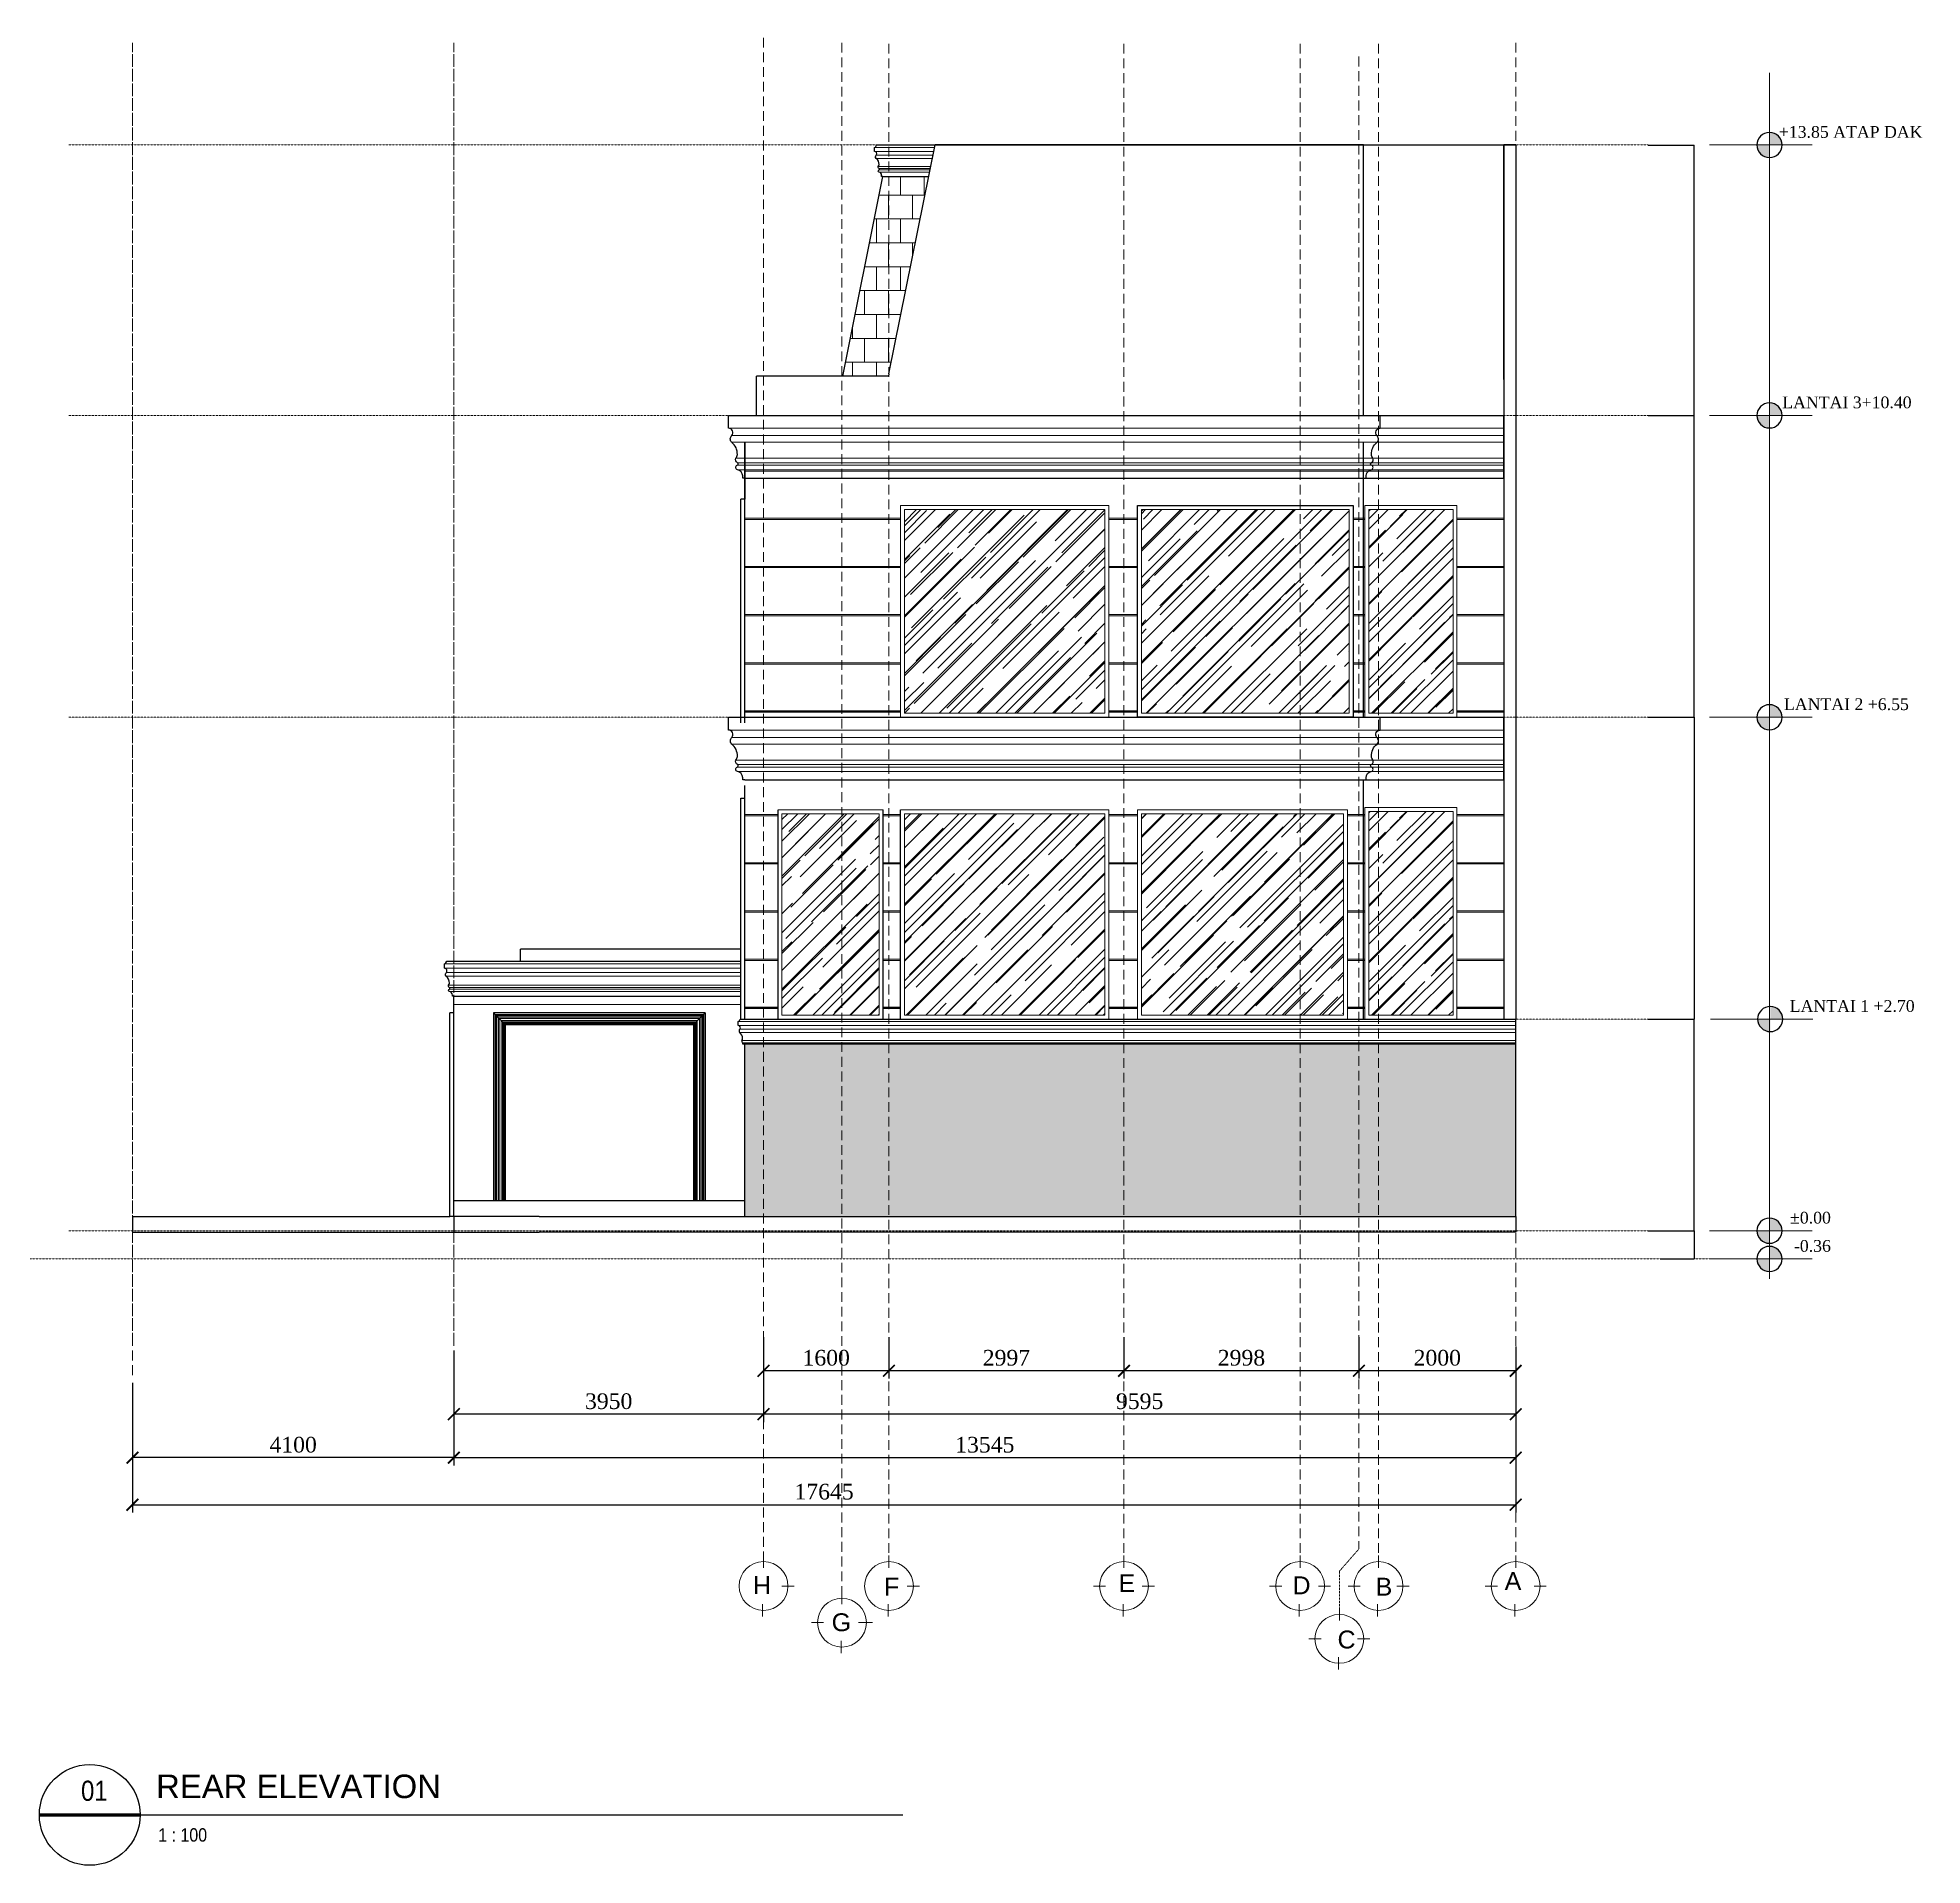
# Model space of a CAD drawing. Header units: millimetres. Extents: x -9564 to 494436, y -140371 to 4257.
# Drawn here: x 207492 to 231533, y -23018 to 295 of the extents above; entities that cross this region are included whole.
import ezdxf
from ezdxf.enums import TextEntityAlignment as Align

# ---------------------------------------------------------------- set-up
doc = ezdxf.new("R2010")
doc.units = ezdxf.units.MM
doc.header["$MEASUREMENT"] = 0
for name, pattern in [('DASHED2', [0.375, 0.25, -0.125]), ('HIDDEN2', [0.1875, 0.125, -0.0625]), ('SLD-Solid', [0])]:
    doc.linetypes.add(name, pattern=pattern)
doc.layers.get('DEFPOINTS').update_dxf_attribs({"lineweight": 18})
for name, color, linetype, lineweight in [('09-Arsiran', 8, 'Continuous', 5), ('AS', 8, 'HIDDEN2', 5), ('DIM', 1, 'Continuous', 5), ('DOOR OPENING', 4, 'SLD-Solid', 5), ('KOP', 7, 'Continuous', 80), ('LEGEND', 1, 'DASHED2', 50), ('XR-KOP A3_MOZART$0$A-TXTKOP', 3, 'Continuous', 5), ('XR-KOP A3_MOZART$0$KOP-A1$0$A-GRSKOP', 1, 'Continuous', 5), ('XR-KOP A3_MOZART$0$KOP-A1$0$A-TXTKOP', 3, 'Continuous', 5)]:
    doc.layers.add(name, color=color, linetype=linetype, lineweight=lineweight)
for name, color, linetype in [('ht', 14, 'Continuous'), ('NOT', 1, 'Continuous'), ('TEXT', 4, 'Continuous')]:
    doc.layers.add(name, color=color, linetype=linetype)
doc.styles.add('NOTEXT1', font='arial.ttf')
doc.styles.add('NOTEXT2', font='arial.ttf')
doc.styles.add('NOTEXT4', font='arial.ttf')
doc.styles.get("Standard").update_dxf_attribs({"font": 'arial.ttf'})
doc.styles.add('style1', font='times.ttf', dxfattribs={"height": 0.15})
doc.styles.add('style2', font='times.ttf', dxfattribs={"height": 0.18})
doc.styles.add('XR-KOP A3_MOZART$0$KOP-A1$0$DIM100', font='SIMPLEX.shx', dxfattribs={"width": 0.8, "height": 250})
doc.styles.add('XR-KOP A3_MOZART$0$KOP-A1$0$ROMANS', font='romans.shx', dxfattribs={"height": 200})
doc.styles.add('XR-KOP A3_MOZART$0$ROMANS', font='romans.shx', dxfattribs={"height": 200})
doc.dimstyles.new('ISO-25', dxfattribs={"dimtxt": 0.18, "dimasz": 0.12, "dimexe": 0.1, "dimexo": 0.1, "dimgap": 0.0625, "dimtad": 1, "dimtoh": 1, "dimdec": 0, "dimlfac": 1000, "dimtxsty": 'style2', "dimblk": 'ARCHTICK', "dimcen": 0.15, "dimclrd": 1, "dimclre": 1, "dimclrt": 4, "dimadec": 0, "dimazin": 0, "dimtfac": 1, "dimtdec": 0, "dimtmove": 0, "dimatfit": 3, "dimldrblk": 'OBLIQUE', "dimfxl": 1, "dimarcsym": 0})
pattern_1 = [(45, (-183449.1, -206500.31), (215.5261, 574.73628), [3809.9993, -507.9999, 1269.9998, -254]), (45, (-183300.04, -206171.64), (-418.47986, 59.26968), [761.9999, -83.82, 1523.9997, -190.5]), (45, (-183511.97, -206257.85), (813.61105, 1054.28187), [2031.9996, -355.5999, 1015.9998, -253.99995])]

msp = doc.modelspace()

# ---------------------------------------------------------------- texts
at = {"layer": '09-Arsiran', "color": 2, "insert": (216848.3103, -19328.6159, 0), "char_height": 228.0761, "attachment_point": 7, "rotation": 180}
msp.add_mtext_dynamic_manual_height_columns('H', width=54.257339, gutter_width=1140.3805, heights=[0], dxfattribs=at)
at = {"layer": '09-Arsiran', "color": 2, "char_height": 228.0761, "attachment_point": 7}
for s, insert in [('F', (218289.2904, -19579.2858, 0)), ('E', (221278.7966, -19533.1777, 0)), ('D', (223498.9026, -19560.9296, 0)), ('B', (224559.3185, -19578.0248, 0)), ('A', (226205.5044, -19505.4154, 0)), ('G', (217620.0958, -20035.2143, 0)), ('C', (224073.146, -20255.1782, 0))]:
    msp.add_mtext_dynamic_manual_height_columns(s, width=54.257339, gutter_width=1140.3805, heights=[0], dxfattribs=dict(at, insert=insert))
at = {"layer": 'TEXT', "style": 'style1'}
for s, height, p in [('+13.85 ATAP DAK', 149.999972, (231534.9675, -982.1227, 0)), ('LANTAI 3+10.40', 149.999972, (231396.1939, -4432.122)), ('LANTAI 2 +6.55', 149.999972, (231361.35, -8282.1213, 0)), ('LANTAI 1 +2.70', 149.999972, (231435.2179, -12132.1206)), ('%%P0.00', 149.99997, (230366.8076, -14832.1201)), ('-0.36', 149.99997, (230366.8076, -15192.12, 0))]:
    msp.add_text(s, height=height, dxfattribs=at).set_placement(p, align=Align.RIGHT)

# ---------------------------------------------------------------- blocks, each defined once
blk = doc.blocks.new('NOT-28-ADI')
at = {"const_width": 50}
blk.add_lwpolyline([(-750, 0), (750, 0)], dxfattribs=at)
blk.add_circle((0, 0), 750)
at = {"layer": 'NOT'}
blk.add_line((750, 0), (12100, 0), dxfattribs=at)
at = {"color": 5, "style": 'NOTEXT4'}
for tag, p in [('JDL1', (988, 765)), ('JDL2', (988, 250))]:
    blk.add_attdef(tag, p, '', height=350, dxfattribs=at)
at = {"color": 5, "style": 'NOTEXT4', "width": 0.85}
blk.add_attdef('NO', text='', height=300, dxfattribs=at).set_placement((68, 360), align=Align.MIDDLE_CENTER)
at = {"style": 'NOTEXT1', "width": 0.85}
blk.add_attdef('REF.', text='', height=200, dxfattribs=at).set_placement((0, -190), align=Align.TOP_CENTER)
blk.add_attdef('SCALE', (1020, -398), '', height=200, dxfattribs=at)
blk.add_attdef('ROOM', text='', height=200, dxfattribs=at).set_placement((3715, -388), align=Align.RIGHT)
blk = doc.blocks.new('GSEGSE')
for p, q in [((403.45, 201.707), (403.45, 202.507)), ((393.765, 201.707), (403.45, 201.707))]:
    blk.add_line(p, q)
for points in [[(393.765, 201.707), (393.739, 201.707), (393.739, 201.736, 0.36498), (393.672, 201.815, -0.741922), (393.669, 201.871, 0.66528), (393.673, 201.904, -0.438756), (393.653, 201.961, 0.123299), (393.671, 202.008, 0.24485), (393.598, 202.165, -0.438632), (393.602, 202.25, 0.621787), (393.559, 202.344), (393.559, 202.507), (403.45, 202.507)], [(401.665, 201.707), (401.692, 201.707), (401.692, 201.736, -0.36498), (401.758, 201.815, 0.741922), (401.761, 201.871, -0.66528), (401.757, 201.904, 0.438756), (401.778, 201.961, -0.123299), (401.759, 202.008, -0.24485), (401.833, 202.165, 0.438632), (401.828, 202.25, -0.621787), (401.872, 202.344), (401.872, 202.507)]]:
    blk.add_lwpolyline(points, format="xyb")
at = {"layer": '09-Arsiran'}
for p, q in [((393.559, 202.344), (403.45, 202.344)), ((393.602, 202.25), (403.45, 202.25)), ((393.598, 202.165), (403.45, 202.165)), ((393.653, 201.961), (403.45, 201.961)), ((393.669, 201.871), (403.45, 201.871)), ((393.672, 201.815), (403.45, 201.815)), ((393.673, 201.904), (403.45, 201.904))]:
    blk.add_line(p, q, dxfattribs=at)
blk = doc.blocks.new('GSGHS')
for p, q in [((424.764, 195.087), (428.517, 195.087)), ((424.858, 194.637), (428.517, 194.637))]:
    blk.add_line(p, q)
blk.add_lwpolyline([(424.858, 194.637), (424.839, 194.637), (424.839, 194.653, 0.36498), (424.801, 194.698, -0.741922), (424.8, 194.729, 0.66528), (424.802, 194.748, -0.438756), (424.79, 194.78, 0.123299), (424.801, 194.806, 0.24485), (424.76, 194.894, -0.438632), (424.762, 194.942, 0.621787), (424.737, 194.995), (424.737, 195.052, 0.319918), (424.764, 195.087)], format="xyb")
at = {"layer": '09-Arsiran'}
for p, q in [((424.737, 195.052), (428.517, 195.052)), ((424.737, 194.995), (428.517, 194.995)), ((424.76, 194.894), (428.517, 194.894)), ((424.762, 194.942), (428.517, 194.942)), ((424.79, 194.78), (428.517, 194.78)), ((424.8, 194.729), (428.517, 194.729)), ((424.802, 194.748), (428.517, 194.748)), ((424.801, 194.698), (428.517, 194.698))]:
    blk.add_line(p, q, dxfattribs=at)
blk = doc.blocks.new('_ArchTick')
at = {"color": 0, "linetype": 'ByBlock', "const_width": 0.15}
blk.add_lwpolyline([(-0.5, -0.5), (0.5, 0.5)], dxfattribs=at)
blk = doc.blocks.new('*D89')
at = {"color": 1, "lineweight": -2, "transparency": 16777216}
for p, q in [((407.795, 190.29), (407.795, 189.76)), ((409.795, 190.171), (409.795, 189.76)), ((409.795, 189.86), (407.795, 189.86))]:
    blk.add_line(p, q, dxfattribs=at)
at = {"layer": 'DEFPOINTS', "color": 0, "transparency": 16777216}
for p in [(407.795, 190.39), (409.795, 190.271), (407.795, 189.86)]:
    blk.add_point(p, dxfattribs=at)
at = {"color": 1, "lineweight": -2, "transparency": 16777216, "xscale": 0.15, "yscale": 0.15, "zscale": 0.15, "rotation": 180}
blk.add_blockref('_ArchTick', (407.795, 189.86), dxfattribs=at)
at = {"color": 1, "lineweight": -2, "transparency": 16777216, "xscale": 0.15, "yscale": 0.15, "zscale": 0.15}
blk.add_blockref('_ArchTick', (409.795, 189.86), dxfattribs=at)
at = {"color": 4, "transparency": 16777216, "insert": (408.795, 190.025), "char_height": 0.2, "attachment_point": 5, "style": 'style2'}
blk.add_mtext('2000', dxfattribs=at)
blk = doc.blocks.new('_Oblique')
at = {"color": 0, "linetype": 'ByBlock', "lineweight": -2}
blk.add_line((-0.5, -0.5), (0.5, 0.5), dxfattribs=at)
blk = doc.blocks.new('*D90')
at = {"color": 1, "lineweight": -2, "transparency": 16777216}
for p, q in [((404.798, 190.29), (404.798, 189.76)), ((407.795, 190.29), (407.795, 189.76)), ((407.795, 189.86), (404.798, 189.86))]:
    blk.add_line(p, q, dxfattribs=at)
at = {"layer": 'DEFPOINTS', "color": 0, "transparency": 16777216}
for p in [(404.798, 190.39), (407.795, 190.39), (404.798, 189.86)]:
    blk.add_point(p, dxfattribs=at)
at = {"color": 1, "lineweight": -2, "transparency": 16777216, "xscale": 0.15, "yscale": 0.15, "zscale": 0.15, "rotation": 180}
blk.add_blockref('_ArchTick', (404.798, 189.86), dxfattribs=at)
at = {"color": 1, "lineweight": -2, "transparency": 16777216, "xscale": 0.15, "yscale": 0.15, "zscale": 0.15}
blk.add_blockref('_ArchTick', (407.795, 189.86), dxfattribs=at)
at = {"color": 4, "transparency": 16777216, "insert": (406.297, 190.025), "char_height": 0.2, "attachment_point": 5, "style": 'style2'}
blk.add_mtext('2998', dxfattribs=at)
blk = doc.blocks.new('*D91')
at = {"color": 1, "lineweight": -2, "transparency": 16777216}
for p, q in [((401.8, 190.29), (401.8, 189.76)), ((404.798, 190.29), (404.798, 189.76)), ((404.798, 189.86), (401.8, 189.86))]:
    blk.add_line(p, q, dxfattribs=at)
at = {"layer": 'DEFPOINTS', "color": 0, "transparency": 16777216}
for p in [(401.8, 190.39), (404.798, 190.39), (401.8, 189.86)]:
    blk.add_point(p, dxfattribs=at)
at = {"color": 1, "lineweight": -2, "transparency": 16777216, "xscale": 0.15, "yscale": 0.15, "zscale": 0.15, "rotation": 180}
blk.add_blockref('_ArchTick', (401.8, 189.86), dxfattribs=at)
at = {"color": 1, "lineweight": -2, "transparency": 16777216, "xscale": 0.15, "yscale": 0.15, "zscale": 0.15}
blk.add_blockref('_ArchTick', (404.798, 189.86), dxfattribs=at)
at = {"color": 4, "transparency": 16777216, "insert": (403.299, 190.025), "char_height": 0.2, "attachment_point": 5, "style": 'style2'}
blk.add_mtext('2997', dxfattribs=at)
blk = doc.blocks.new('*D92')
at = {"color": 1, "lineweight": -2, "transparency": 16777216}
for p, q in [((400.2, 190.29), (400.2, 189.76)), ((401.8, 190.29), (401.8, 189.76)), ((401.8, 189.86), (400.2, 189.86))]:
    blk.add_line(p, q, dxfattribs=at)
at = {"layer": 'DEFPOINTS', "color": 0, "transparency": 16777216}
for p in [(400.2, 190.39), (401.8, 190.39), (400.2, 189.86)]:
    blk.add_point(p, dxfattribs=at)
at = {"color": 1, "lineweight": -2, "transparency": 16777216, "xscale": 0.15, "yscale": 0.15, "zscale": 0.15, "rotation": 180}
blk.add_blockref('_ArchTick', (400.2, 189.86), dxfattribs=at)
at = {"color": 1, "lineweight": -2, "transparency": 16777216, "xscale": 0.15, "yscale": 0.15, "zscale": 0.15}
blk.add_blockref('_ArchTick', (401.8, 189.86), dxfattribs=at)
at = {"color": 4, "transparency": 16777216, "insert": (401, 190.025), "char_height": 0.2, "attachment_point": 5, "style": 'style2'}
blk.add_mtext('1600', dxfattribs=at)
blk = doc.blocks.new('*D93')
at = {"color": 1, "lineweight": -2, "transparency": 16777216}
for p, q in [((400.2, 189.76), (400.2, 189.206)), ((409.795, 189.76), (409.795, 189.206)), ((409.795, 189.306), (400.2, 189.306))]:
    blk.add_line(p, q, dxfattribs=at)
at = {"layer": 'DEFPOINTS', "color": 0, "transparency": 16777216}
for p in [(400.2, 189.86), (409.795, 189.86), (400.2, 189.306)]:
    blk.add_point(p, dxfattribs=at)
at = {"color": 1, "lineweight": -2, "transparency": 16777216, "xscale": 0.15, "yscale": 0.15, "zscale": 0.15, "rotation": 180}
blk.add_blockref('_ArchTick', (400.2, 189.306), dxfattribs=at)
at = {"color": 1, "lineweight": -2, "transparency": 16777216, "xscale": 0.15, "yscale": 0.15, "zscale": 0.15}
blk.add_blockref('_ArchTick', (409.795, 189.306), dxfattribs=at)
at = {"color": 4, "transparency": 16777216, "insert": (404.998, 189.471), "char_height": 0.2, "attachment_point": 5, "style": 'style2'}
blk.add_mtext('9595', dxfattribs=at)
blk = doc.blocks.new('*D94')
at = {"color": 1, "lineweight": -2, "transparency": 16777216}
for p, q in [((396.25, 189.206), (396.25, 188.652)), ((409.795, 189.206), (409.795, 188.652)), ((396.25, 188.752), (409.795, 188.752))]:
    blk.add_line(p, q, dxfattribs=at)
at = {"layer": 'DEFPOINTS', "color": 0, "transparency": 16777216}
for p in [(396.25, 189.306), (409.795, 189.306), (409.795, 188.752)]:
    blk.add_point(p, dxfattribs=at)
at = {"color": 1, "lineweight": -2, "transparency": 16777216, "xscale": 0.15, "yscale": 0.15, "zscale": 0.15, "rotation": 180}
blk.add_blockref('_ArchTick', (396.25, 188.752), dxfattribs=at)
at = {"color": 1, "lineweight": -2, "transparency": 16777216, "xscale": 0.15, "yscale": 0.15, "zscale": 0.15}
blk.add_blockref('_ArchTick', (409.795, 188.752), dxfattribs=at)
at = {"color": 4, "transparency": 16777216, "insert": (403.023, 188.916), "char_height": 0.2, "attachment_point": 5, "style": 'style2'}
blk.add_mtext('13545', dxfattribs=at)
blk = doc.blocks.new('*D95')
at = {"color": 1, "lineweight": -2, "transparency": 16777216}
for p, q in [((396.25, 190.119), (396.25, 189.206)), ((400.2, 190.119), (400.2, 189.206)), ((400.2, 189.306), (396.25, 189.306))]:
    blk.add_line(p, q, dxfattribs=at)
at = {"layer": 'DEFPOINTS', "color": 0, "transparency": 16777216}
for p in [(396.25, 190.219), (400.2, 190.219), (396.25, 189.306)]:
    blk.add_point(p, dxfattribs=at)
at = {"color": 1, "lineweight": -2, "transparency": 16777216, "xscale": 0.15, "yscale": 0.15, "zscale": 0.15, "rotation": 180}
blk.add_blockref('_ArchTick', (396.25, 189.306), dxfattribs=at)
at = {"color": 1, "lineweight": -2, "transparency": 16777216, "xscale": 0.15, "yscale": 0.15, "zscale": 0.15}
blk.add_blockref('_ArchTick', (400.2, 189.306), dxfattribs=at)
at = {"color": 4, "transparency": 16777216, "insert": (398.225, 189.471), "char_height": 0.2, "attachment_point": 5, "style": 'style2'}
blk.add_mtext('3950', dxfattribs=at)
blk = doc.blocks.new('*D96')
at = {"color": 1, "lineweight": -2, "transparency": 16777216}
for p, q in [((392.15, 189.705), (392.15, 188.652)), ((396.25, 189.705), (396.25, 188.652)), ((396.25, 188.752), (392.15, 188.752))]:
    blk.add_line(p, q, dxfattribs=at)
at = {"layer": 'DEFPOINTS', "color": 0, "transparency": 16777216}
for p in [(392.15, 189.805), (396.25, 189.805), (392.15, 188.752)]:
    blk.add_point(p, dxfattribs=at)
at = {"color": 1, "lineweight": -2, "transparency": 16777216, "xscale": 0.15, "yscale": 0.15, "zscale": 0.15, "rotation": 180}
blk.add_blockref('_ArchTick', (392.15, 188.752), dxfattribs=at)
at = {"color": 1, "lineweight": -2, "transparency": 16777216, "xscale": 0.15, "yscale": 0.15, "zscale": 0.15}
blk.add_blockref('_ArchTick', (396.25, 188.752), dxfattribs=at)
at = {"color": 4, "transparency": 16777216, "insert": (394.2, 188.916), "char_height": 0.2, "attachment_point": 5, "style": 'style2'}
blk.add_mtext('4100', dxfattribs=at)
blk = doc.blocks.new('*D97')
at = {"color": 1, "lineweight": -2, "transparency": 16777216}
for p, q in [((392.15, 188.652), (392.15, 188.052)), ((409.795, 188.652), (409.795, 188.052)), ((392.15, 188.152), (409.795, 188.152))]:
    blk.add_line(p, q, dxfattribs=at)
at = {"layer": 'DEFPOINTS', "color": 0, "transparency": 16777216}
for p in [(392.15, 188.752), (409.795, 188.752), (409.795, 188.152)]:
    blk.add_point(p, dxfattribs=at)
at = {"color": 1, "lineweight": -2, "transparency": 16777216, "xscale": 0.15, "yscale": 0.15, "zscale": 0.15, "rotation": 180}
blk.add_blockref('_ArchTick', (392.15, 188.152), dxfattribs=at)
at = {"color": 1, "lineweight": -2, "transparency": 16777216, "xscale": 0.15, "yscale": 0.15, "zscale": 0.15}
blk.add_blockref('_ArchTick', (409.795, 188.152), dxfattribs=at)
at = {"color": 4, "transparency": 16777216, "insert": (400.973, 188.317), "char_height": 0.2, "attachment_point": 5, "style": 'style2'}
blk.add_mtext('17645', dxfattribs=at)
blk = doc.blocks.new('*D716')
at = {"color": 1, "lineweight": -2, "transparency": 16777216}
for p, q in [((228036, -12224), (228623, -12224)), ((228623, -14924), (228623, -12224)), ((228036, -14924), (228623, -14924))]:
    blk.add_line(p, q, dxfattribs=at)
at = {"layer": 'DEFPOINTS', "color": 0, "transparency": 16777216}
for p in [(228036, -12224), (228623, -12224), (228036, -14924)]:
    blk.add_point(p, dxfattribs=at)
at = {"color": 1, "lineweight": -2, "transparency": 16777216, "xscale": 0.12, "yscale": 0.12, "zscale": 0.12}
for p, rotation in [((228623, -12224), 90), ((228623, -14924), 270)]:
    blk.add_blockref('_ArchTick', p, dxfattribs=dict(at, rotation=rotation))
at = {"color": 4, "transparency": 16777216, "insert": (228623, -13574), "char_height": 0.18, "attachment_point": 5, "rotation": 90, "style": 'style2'}
blk.add_mtext('2699999', dxfattribs=at)
blk = doc.blocks.new('*D717')
at = {"color": 1, "lineweight": -2, "transparency": 16777216}
for p, q in [((228036, -8374), (228623, -8374)), ((228623, -8374), (228623, -12224)), ((228036, -12224), (228623, -12224))]:
    blk.add_line(p, q, dxfattribs=at)
at = {"layer": 'DEFPOINTS', "color": 0, "transparency": 16777216}
for p in [(228036, -8374), (228036, -12224), (228623, -12224)]:
    blk.add_point(p, dxfattribs=at)
at = {"color": 1, "lineweight": -2, "transparency": 16777216, "xscale": 0.12, "yscale": 0.12, "zscale": 0.12}
for p, rotation in [((228623, -8374), 90), ((228623, -12224), 270)]:
    blk.add_blockref('_ArchTick', p, dxfattribs=dict(at, rotation=rotation))
at = {"color": 4, "transparency": 16777216, "insert": (228623, -10299), "char_height": 0.18, "attachment_point": 5, "rotation": 90, "style": 'style2'}
blk.add_mtext('3849999', dxfattribs=at)
blk = doc.blocks.new('*D718')
at = {"color": 1, "lineweight": -2, "transparency": 16777216}
for p, q in [((228036, -4524), (228623, -4524)), ((228623, -8374), (228623, -4524)), ((228036, -8374), (228623, -8374))]:
    blk.add_line(p, q, dxfattribs=at)
at = {"layer": 'DEFPOINTS', "color": 0, "transparency": 16777216}
for p in [(228036, -4524), (228623, -4524), (228036, -8374)]:
    blk.add_point(p, dxfattribs=at)
at = {"color": 1, "lineweight": -2, "transparency": 16777216, "xscale": 0.12, "yscale": 0.12, "zscale": 0.12}
for p, rotation in [((228623, -4524), 90), ((228623, -8374), 270)]:
    blk.add_blockref('_ArchTick', p, dxfattribs=dict(at, rotation=rotation))
at = {"color": 4, "transparency": 16777216, "insert": (228623, -6449), "char_height": 0.18, "attachment_point": 5, "rotation": 90, "style": 'style2'}
blk.add_mtext('3849999', dxfattribs=at)
blk = doc.blocks.new('*D719')
at = {"color": 1, "lineweight": -2, "transparency": 16777216}
for p, q in [((228036, -1074), (228623, -1074)), ((228623, -4524), (228623, -1074)), ((228036, -4524), (228623, -4524))]:
    blk.add_line(p, q, dxfattribs=at)
at = {"layer": 'DEFPOINTS', "color": 0, "transparency": 16777216}
for p in [(228036, -1074), (228623, -1074), (228036, -4524)]:
    blk.add_point(p, dxfattribs=at)
at = {"color": 1, "lineweight": -2, "transparency": 16777216, "xscale": 0.12, "yscale": 0.12, "zscale": 0.12}
for p, rotation in [((228623, -1074), 90), ((228623, -4524), 270)]:
    blk.add_blockref('_ArchTick', p, dxfattribs=dict(at, rotation=rotation))
at = {"color": 4, "transparency": 16777216, "insert": (228623, -2799), "char_height": 0.18, "attachment_point": 5, "rotation": 90, "style": 'style2'}
blk.add_mtext('3449999', dxfattribs=at)
blk = doc.blocks.new('A$C459A4C15')
at = {"layer": 'ht'}
h = blk.add_hatch(color=256, dxfattribs=at)
h.paths.add_polyline_path([(0, 0.08), (0, 0), (-0.08, 0, -0.414214)])
h.paths.add_polyline_path([(0, 0), (0.08, 0, -0.414214), (0, -0.08)])
blk.add_circle((0, 0), 0.0801, dxfattribs=at)
blk = doc.blocks.new('*D876')
at = {"color": 1, "lineweight": -2, "transparency": 16777216}
for p, q in [((228197, -14924), (228623, -14924)), ((228623, -14924), (228623, -15284)), ((228189, -15284), (228623, -15284))]:
    blk.add_line(p, q, dxfattribs=at)
at = {"layer": 'DEFPOINTS', "color": 0, "transparency": 16777216}
for p in [(228197, -14924), (228189, -15284, 0), (228623, -15284)]:
    blk.add_point(p, dxfattribs=at)
at = {"color": 1, "lineweight": -2, "transparency": 16777216, "xscale": 0.12, "yscale": 0.12, "zscale": 0.12}
for p, rotation in [((228623, -14924), 90), ((228623, -15284), 270)]:
    blk.add_blockref('_ArchTick', p, dxfattribs=dict(at, rotation=rotation))
at = {"color": 4, "transparency": 16777216, "insert": (228623, -15104), "char_height": 0.18, "attachment_point": 5, "rotation": 90, "style": 'style2'}
blk.add_mtext('360000', dxfattribs=at)
blk = doc.blocks.new('hsdh')
at = {"layer": 'XR-KOP A3_MOZART$0$KOP-A1$0$A-GRSKOP', "linetype": 'Continuous', "lineweight": 5}
for p, q in [((140385, 56660), (140385, 82138)), ((140385, 80618), (145017, 80618)), ((140385, 74466), (145017, 74466)), ((140385, 74244), (145017, 74244)), ((140385, 71876), (145017, 71876)), ((140385, 71654), (145017, 71654)), ((140385, 69286), (145017, 69286)), ((140385, 69063), (145017, 69063)), ((140385, 65781), (145017, 65781)), ((140385, 65781), (145017, 65781)), ((140732, 61611), (140732, 65781)), ((141079, 61611), (141079, 65781)), ((141427, 61611), (141427, 65781)), ((141774, 61611), (141774, 65781)), ((142122, 61611), (142122, 65781)), ((142469, 61611), (142469, 65781)), ((142816, 61611), (142816, 65781)), ((143164, 61611), (143164, 65781)), ((143511, 61611), (143511, 65781)), ((143859, 61611), (143859, 65781)), ((144206, 61611), (144206, 65781)), ((144554, 61611), (144554, 65781)), ((140385, 65317), (145017, 65317)), ((140385, 62631), (145017, 62631)), ((140385, 61982), (145017, 61982)), ((140385, 61611), (145017, 61611)), ((140385, 61611), (145017, 61611)), ((140385, 61380), (145017, 61380)), ((140385, 59597), (145017, 59597)), ((141774, 59597), (141774, 58485)), ((142701, 59597), (142701, 58485)), ((143627, 59597), (143627, 58115)), ((143998, 59597), (143998, 58115)), ((141774, 59226), (145017, 59226)), ((141774, 58856), (145017, 58856)), ((140385, 58485), (145017, 58485)), ((142237, 58485), (142237, 58115)), ((140385, 58115), (145017, 58115)), ((140385, 57651), (145017, 57651)), ((141201, 57651), (141201, 56660)), ((142701, 57651), (142701, 56660)), ((144258, 57651), (144258, 56660)), ((140385, 57420), (145017, 57420))]:
    blk.add_line(p, q, dxfattribs=at)
at = {"layer": 'XR-KOP A3_MOZART$0$KOP-A1$0$A-GRSKOP', "color": 0, "linetype": 'Continuous', "lineweight": 5}
blk.add_lwpolyline([(145480, 82601), (107945, 82601), (107945, 56197), (145480, 56197)], close=True, dxfattribs=at)
at = {"layer": 'XR-KOP A3_MOZART$0$KOP-A1$0$A-GRSKOP', "color": 5, "linetype": 'Continuous', "lineweight": 5}
blk.add_lwpolyline([(145017, 82138), (108409, 82138), (108409, 56660), (145017, 56660)], close=True, dxfattribs=at)
at = {"layer": 'XR-KOP A3_MOZART$0$KOP-A1$0$A-GRSKOP', "linetype": 'Continuous', "lineweight": 5}
blk.add_lwpolyline([(145017, 80396), (140385, 80396)], dxfattribs=at)
at = {"layer": 'KOP', "color": 7, "char_height": 132.26, "attachment_point": 1, "style": 'style2'}
for s, insert in [('{\\fArial|b0|i0|c0|p34;RESIDENTIAL HOUSE AKASIA 2 / 59}', (141177, 81480)), ('{\\fBankGothic Lt BT|b0|i0|c0|p34;Eric Handaya,S.T I.A.I}', (141186, 70546))]:
    blk.add_mtext(s, dxfattribs=dict(at, insert=insert))
at = {"layer": 'XR-KOP A3_MOZART$0$A-TXTKOP', "lineweight": 5, "style": 'XR-KOP A3_MOZART$0$ROMANS'}
blk.add_text('-', height=92.6, dxfattribs=at).set_placement((144125, 58258))
at = {"layer": 'XR-KOP A3_MOZART$0$KOP-A1$0$A-TXTKOP', "lineweight": 5, "style": 'XR-KOP A3_MOZART$0$KOP-A1$0$ROMANS'}
for s, height, p in [('NAMA PROYEK', 69.49, (140443, 81990)), ('CATATAN :', 69.5, (140443, 80475)), ('PEMBERI TUGAS', 69.49, (140443, 74323)), ('ARSITEK', 69.5, (140443, 71733)), ('DRAFTING', 69.5, (140443, 69142)), ('JUDUL GAMBAR :', 69.49, (140443, 61451)), ('SKALA :', 69.5, (140443, 59449)), ('DIGAMBAR', 92.6, (141846, 59375)), ('TGL.', 92.6, (143699, 59375)), ('DIPERIKSA', 92.6, (141846, 59004)), ('TGL.', 92.6, (143699, 59004)), ('DISETUJUI', 92.6, (141846, 58634)), ('TGL.', 92.6, (143699, 58634)), ('DISETUJUI PEMB. TUGAS', 92.65, (140443, 58262)), ('TGL.', 92.6, (143699, 58263)), ('DIKELUARKAN UNTUK :', 92.65, (140443, 57961)), ('FOR DESIGN DEVELOPMENT', 92.65, (142221, 57800)), ('NO. PROYEK', 69.5, (140443, 57491)), ('NO. GAMBAR :', 69.49, (141267, 57491)), ('KODE GAMBAR :', 69.49, (142767, 57491)), ('REVISI :', 69.5, (144317, 57491))]:
    blk.add_text(s, height=height, dxfattribs=at).set_placement(p)
for s, height, p in [('TDT', 69.5, (144822, 65440)), ('R E V I S I', 69.49, (144822, 63662)), ('TGL', 69.5, (144822, 62210)), ('NO.', 69.5, (144822, 61732))]:
    blk.add_text(s, height=height, rotation=90, dxfattribs=at).set_placement(p)
at = {"layer": 'XR-KOP A3_MOZART$0$KOP-A1$0$A-TXTKOP', "insert": (140473, 80371), "char_height": 69.485, "width": 4456.22, "attachment_point": 1, "style": 'XR-KOP A3_MOZART$0$KOP-A1$0$DIM100'}
blk.add_mtext('Semua denah, rancangan dan karya seni yang tertera pada gambar ini dilindungi oleh Undang-undang Hak Cipta, serta hanya dipakai untuk yang telah ditentukan dan tidak boleh diperbanyak tanpa ijin tertulis.\\PKontraktor berkewajiban untuk memeriksa dimensi terhadap keadaan lapangan dan apabila ada ketidakcocokan harus dilaporkan kepada Arsitek.\\PGambar berdimensi tidak diperkenankan diskala.\\PSebelum pekerjaan dilaksanakan, kontraktor berkewajiban untuk meminta persetujuan gambar kerja dan contoh bahan dari Arsitek.', dxfattribs=at)
blk = doc.blocks.new('GSEGD')
at = {"layer": 'AS'}
for p, q in [((392.1504, 190.219), (392.1504, 206.8018)), ((392.1504, 189.8053), (392.1504, 206.8018)), ((396.2504, 190.219), (396.2504, 206.8018)), ((396.2504, 189.8053), (396.2504, 206.8018)), ((400.2004, 206.8654), (400.2004, 187.4259)), ((401.2004, 206.8018), (401.2004, 186.9593)), ((401.8004, 206.7873), (401.8004, 187.4259)), ((404.7979, 206.7873), (404.7979, 187.4259)), ((407.0454, 206.7873), (407.0454, 187.4259)), ((408.0454, 206.7873), (408.0454, 187.4259)), ((409.7954, 206.8018), (409.7954, 187.4259)), ((407.7954, 206.625), (407.7954, 187.5882))]:
    blk.add_line(p, q, dxfattribs=at)
for base, p1, p2, picture, middle in [((396.2504, 189.306), (400.2004, 190.219), (396.2504, 190.219), '*D95', (398.2254, 189.4705)), ((400.2004, 189.8603), (401.8004, 190.39), (400.2004, 190.39), '*D92', (401.0004, 190.0246)), ((401.8004313321, 189.8603336957), (404.7979313321, 190.3899518495), (401.8004313321, 190.3899518495), '*D91', (403.2991813321, 190.0248524412)), ((404.797931, 189.860334), (407.795433, 190.389952), (404.797931, 190.389952), '*D90', (406.296682, 190.024852)), ((407.7954, 189.8603), (409.7954, 190.271), (407.7954, 190.39), '*D89', (408.7954, 190.0246)), ((392.1504, 188.752), (396.2504, 189.8053), (392.1504, 189.8053), '*D96', (394.2004, 188.9163)), ((400.2004, 189.306), (409.7954, 189.8603), (400.2004, 189.8603), '*D93', (404.9979, 189.4705)), ((409.7954, 188.752), (396.2504, 189.306), (409.7954, 189.306), '*D94', (403.0229, 188.9163)), ((409.7954, 188.152), (392.1504, 188.752), (409.7954, 188.752), '*D97', (400.9729, 188.3165))]:
    dim = blk.add_linear_dim(base=base, p1=p1, p2=p2, angle=180, dimstyle='ISO-25')
    dim.commit()
    dim.dimension.update_dxf_attribs({"geometry": picture, "text_midpoint": middle})

# ---------------------------------------------------------------- dimensions: what is measured, and where the dimension line sits
for base, p1, p2, picture, middle in [((228622.9744, -1073.5403), (228035.8417, -4523.5396), (228035.8417, -1073.5403), '*D719', (228622.8201, -2798.54)), ((228622.9744, -4523.5396), (228035.8417, -8373.5389), (228035.8417, -4523.5396), '*D718', (228622.8201, -6448.5393)), ((228622.9744, -12223.5382), (228035.8417, -8373.5389), (228035.8417, -12223.5382), '*D717', (228622.8201, -10298.5386)), ((228622.97442, -12223.5382), (228035.84166, -14923.53769), (228035.84166, -12223.5382), '*D716', (228622.8201, -13573.53795))]:
    dim = msp.add_linear_dim(base=base, p1=p1, p2=p2, angle=90, dimstyle='ISO-25')
    dim.commit()
    dim.dimension.update_dxf_attribs({"geometry": picture, "text_midpoint": middle})
dim = msp.add_linear_dim(base=(228622.9744, -15283.5376), p1=(228196.5849, -14923.5377), p2=(228189.0569, -15283.5376, 0), angle=90, dimstyle='ISO-25')
dim.commit()
dim.dimension.update_dxf_attribs({"geometry": '*D876', "text_midpoint": (228622.9744, -15103.5377), "dimtype": 160})

# ---------------------------------------------------------------- hatches: boundary and pattern name
at = {"layer": '09-Arsiran'}
h = msp.add_hatch(dxfattribs=at)
h.set_pattern_fill('AR-B88', color=256, scale=1.5, angle=0.001)
h.set_pattern_definition([(0.001, (-202581, -167835.48), (-0.00532, 304.79994), []), (90.001, (-202581, -167835.48), (-152.40529, 304.797283), [304.79994, -304.79994])])
h.paths.add_polyline_path([(217761.1608, -4023.6737), (218344.1307, -4023.6737), (218350.1298, -3993.9743), (218859.2452, -1473.5402), (218271.1875, -1473.5402)])
h = msp.add_hatch(dxfattribs=at)
h.set_pattern_fill('AR-RROOF', color=256, scale=9.999998, angle=45)
h.set_pattern_definition(pattern_1)
h.paths.add_polyline_path([(221571.2758, -8323.5389), (224221.2772, -8323.5389), (224221.2772, -5723.7776), (221571.2758, -5723.7776)])
h.paths.add_polyline_path([(218548.7764, -5723.7776), (218548.7764, -8323.5389), (221106.2763, -8323.5389), (221106.2763, -5723.7776)])
h = msp.add_hatch(dxfattribs=at)
h.set_pattern_fill('AR-RROOF', color=256, scale=9.999998, angle=45)
h.set_pattern_definition(pattern_1)
h.paths.add_polyline_path([(225546.2465, -5723.7776), (224471.2449, -5723.7776), (224471.2449, -8323.5389), (225546.2465, -8323.5389)])
h = msp.add_hatch(dxfattribs=at)
h.set_pattern_fill('AR-RROOF', color=256, scale=9.999998, angle=45)
h.set_pattern_definition([(45, (-183449.17, -206570.31), (215.5261, 574.73628), [3809.9993, -507.9999, 1269.9998, -254]), (45, (-183300.1, -206241.64), (-418.47986, 59.26968), [761.9999, -83.82, 1523.9997, -190.5]), (45, (-183512.03, -206327.85), (813.61105, 1054.28187), [2031.9996, -355.5999, 1015.9998, -253.99995])])
h.paths.add_polyline_path([(221571.1851, -9603.755), (221571.1851, -12173.5382), (224148.6846, -12173.5382), (224148.6846, -9603.755)])
h.paths.add_polyline_path([(221106.1852, -9603.755), (218548.6857, -9603.755), (218548.6857, -12173.5382), (221106.1852, -12173.5382)])
h.paths.add_polyline_path([(218226.1858, -9603.755), (216986.186, -9603.755), (216986.186, -12173.5382), (218226.1858, -12173.5382)])
h = msp.add_hatch(dxfattribs=at)
h.set_pattern_fill('AR-RROOF', color=256, scale=9.999998, angle=45)
h.set_pattern_definition([(45, (-183449.17, -210350.3), (215.5261, 574.73628), [3809.9993, -507.9999, 1269.9998, -254]), (45, (-183300.1, -210021.64), (-418.47986, 59.26968), [761.9999, -83.82, 1523.9997, -190.5]), (45, (-183512.03, -210107.85), (813.61105, 1054.28187), [2031.9996, -355.5999, 1015.9998, -253.99995])])
h.paths.add_polyline_path([(225546.1861, -9573.7768), (224471.1846, -9573.7768), (224471.1846, -12173.5382), (225546.1861, -12173.5382)])
h = msp.add_hatch(dxfattribs=at)
h.set_pattern_fill('DOTS', color=256, scale=29.999994, angle=45)
h.set_pattern_definition([(45, (-183449.17, -206570.313), (-16.837977, 50.513931), [0, -47.624991])])
h.paths.add_polyline_path([(226346.186, -14743.5377), (226346.186, -12541.1582), (216511.1884, -12541.1582), (216511.1887, -14743.5377), (216661.1879, -14743.5377)])

# ---------------------------------------------------------------- linework, layer by layer
for p, q in [((218194.5663, -1073.5403), (226346.186, -1073.5403)), ((218350.1298, -3993.9743), (218940.0433, -1073.5403)), ((224256.126, -1073.5403), (218940.0433, -1073.5403)), ((224406.1864, -1073.5403), (224256.126, -1073.5403)), ((224406.1864, -4523.5396, 0), (224406.1864, -1073.5403)), ((224406.1864, -1073.5403), (226196.1257, -1073.5403)), ((226196.1257, -1073.5403), (226196.1557, -1073.5403)), ((226196.1557, -4063.5397, 0), (226196.1557, -1073.5403)), ((226346.186, -1073.5403), (226196.1557, -1073.5403)), ((226196.1861, -1073.5403), (226196.1861, -12223.5382, 0)), ((226346.186, -1073.5403), (226346.186, -12223.5382, 0)), ((218225.9685, -1368.3528), (218227.4238, -1369.9395)), ((217761.1608, -4023.6737), (218271.1875, -1473.5402)), ((218271.1875, -1473.5402), (218859.2452, -1473.5402)), ((216661.1878, -4523.5396, 0), (216661.1878, -4023.6737)), ((217761.1608, -4023.6737), (216661.1878, -4023.6737)), ((218344.1307, -4023.6737), (217761.1608, -4023.6737)), ((218350.1298, -3993.9743), (218344.1307, -4023.6737)), ((216511.1878, -8443.5389, 0), (216511.1892, -4863.5396, 0)), ((216511.1879, -4863.5396, 0), (216511.1879, -5593.4213, 0)), ((224406.1864, -8373.5389, 0), (224406.1864, -4863.5396, 0)), ((216511.1879, -5593.4213, 0), (216460.5504, -5593.4213, 0)), ((216460.5514, -5593.6576, 0), (216460.5504, -5593.4213, 0)), ((216460.5504, -8443.5389, 0), (216460.5514, -5593.6576, 0)), ((226346.186, -5743.7776, 0), (226346.186, -12223.5382, 0)), ((216511.1883, -12223.5382, 0), (216511.1879, -9243.5388, 0)), ((224406.1864, -12223.5382, 0), (224406.1864, -9173.5388, 0)), ((216460.5504, -11333.5377, 0), (216460.5504, -9403.6587, 0)), ((216460.5504, -9403.6587, 0), (216511.1879, -9403.6587, 0)), ((216936.186, -12223.5382, 0), (216936.186, -9553.755, 0)), ((218276.1857, -12223.5382, 0), (218276.1857, -9553.755, 0)), ((218498.6857, -12223.5382, 0), (218498.6857, -9553.755, 0)), ((213651.1865, -11483.5369, 0), (213651.1865, -11333.5372, 0)), ((216460.5504, -11333.5377, 0), (213651.1865, -11333.5372, 0)), ((216460.5504, -12223.5382, 0), (216460.5504, -11333.5377, 0)), ((212801.1868, -12143.5382, 0), (212801.1886, -11933.5381, 0)), ((216511.1879, -12223.5382, 0), (216511.1879, -11999.5014, 0)), ((212750.5493, -14743.5377, 0), (212750.5493, -12143.5382, 0)), ((212801.1868, -12143.5382, 0), (212750.5493, -12143.5382, 0)), ((212801.1868, -14543.5378, 0), (212801.1868, -12143.5382, 0)), ((216460.5504, -12042.9955, 0), (212801.1877, -12038.5382, 0)), ((213306.1281, -12143.1858, 0), (213306.128, -12492.0008, 0)), ((216006.2475, -12143.5401, 0), (213306.1281, -12143.1858, 0)), ((213306.1281, -12143.1858, 0), (213456.2462, -12293.3039, 0)), ((216006.2475, -12143.5401, 0), (215856.1294, -12293.6582, 0)), ((215983.8692, -12165.9184, 0), (215983.8691, -14543.5378, 0)), ((216006.2475, -12143.5401, 0), (216006.2475, -12492.3551, 0)), ((216427.7404, -12304.7882, 0), (216427.7404, -12254.7882, 0)), ((216451.5529, -12223.5382, 0), (226346.186, -12223.5382, 0)), ((224406.1864, -12223.5382, 0), (226346.186, -12223.5382, 0)), ((226346.186, -14743.5377, 0), (226346.186, -12223.5382, 0)), ((213306.128, -12492.0008, 0), (213306.128, -12507.0008, 0)), ((213456.2462, -12293.3039, 0), (213456.2461, -14543.5378, 0)), ((215856.3658, -12293.6582, 0), (213456.2462, -12293.3039, 0)), ((215856.1294, -12293.6582, 0), (215856.1293, -14543.5378, 0)), ((216006.2475, -12492.3551, 0), (216006.2475, -12507.3551, 0)), ((213306.128, -12507.0008, 0), (213306.128, -14543.5378, 0)), ((216006.2475, -12507.3551, 0), (216006.2475, -14543.5378, 0)), ((216484.9454, -12525.005, 0), (216484.9454, -12541.1582, 0)), ((216484.9454, -12541.1582, 0), (226346.186, -12541.1582, 0)), ((216511.1887, -14743.5377, 0), (216511.1884, -12541.1582, 0)), ((212801.1868, -14743.5377, 0), (212801.1868, -14543.5378, 0)), ((216461.1879, -14543.5378, 0), (212801.1868, -14543.5378, 0)), ((216511.1879, -14543.5378, 0), (216461.1879, -14543.5378, 0)), ((216511.1879, -14743.5377, 0), (216511.1879, -14543.5378, 0)), ((208701.1875, -14743.5377, 0), (208701.1875, -14943.5377, 0)), ((208701.1875, -14743.5377, 0), (212750.5493, -14743.5377, 0)), ((212801.1868, -14743.5377, 0), (212750.5493, -14743.5377, 0)), ((212801.1868, -14743.5377, 0), (212801.1868, -14943.5377, 0)), ((213891.1884, -14743.5377, 0), (212801.1868, -14743.5377, 0)), ((213891.1884, -14743.5377, 0), (216461.1879, -14743.5377, 0)), ((216461.1879, -14743.5377, 0), (216511.1879, -14743.5377, 0)), ((216511.1879, -14743.5377, 0), (216661.1879, -14743.5377, 0)), ((216661.1879, -14743.5377, 0), (226346.186, -14743.5377, 0)), ((226346.186, -14743.5377, 0), (226346.1861, -14943.5377, 0)), ((208701.1875, -14943.5377, 0), (212801.1868, -14943.5377, 0)), ((212801.1868, -14943.5377, 0), (213891.1884, -14943.5377, 0)), ((226346.1861, -14943.5377, 0), (213891.1884, -14943.5377, 0)), ((222719.7643, -14943.5377, 0), (216719.7654, -14943.5377, 0))]:
    msp.add_line(p, q)
msp.add_lwpolyline([(218271.1875, -1473.5402), (218258.0663, -1473.5402), (218258.0663, -1458.9358, 0.3649802613), (218224.7855, -1419.4166, -0.7419223053), (218223.4599, -1391.4978, 0.6652802154), (218225.205, -1375.0071, -0.4387564717), (218214.9926, -1346.2059, 0.1232988423), (218224.4599, -1322.7992, 0.2448504759), (218187.5943, -1244.5366, -0.4386320969), (218189.961, -1201.8674, 0.6217871936), (218168.0001, -1154.7903), (218168.0001, -1104.7903, 0.3199175428), (218191.8126, -1073.5403)], format="xyb")
msp.add_lwpolyline([(221521.2758, -5673.7776), (224271.2772, -5673.7776), (224271.2772, -8373.5389), (221521.2758, -8373.5389)], close=True)
at = {"elevation": 0}
msp.add_lwpolyline([(213456.2462, -12293.3039), (215856.1293, -12293.3039), (215856.1293, -14543.5378), (213456.2462, -14543.5378)], close=True, dxfattribs=at)
for centre, radius, start, end in [((216417.7257, -12222.4594, 0), 33.8444, 287.2118275, 358.17337117), ((216427.1108, -12333.7428, 0), 28.9614, 321.26289206, 88.75417093), ((216468.1585, -12374.2893, 0), 29.0431, 129.45769862, 224.19289314), ((216390.6496, -12469.05, 0), 93.6256, 357.70631737, 52.73919107), ((216493.0907, -12505.9057, 0), 20.7637, 152.1439737, 246.90307239), ((216432.7288, -12465.5966, 0), 51.9726, 323.92029047, 352.0363973)]:
    msp.add_arc(centre, radius, start, end)
at = {"layer": '09-Arsiran'}
for p, q in [((218168.0001, -1104.7903), (218933.7309, -1104.7903)), ((218168.0001, -1154.7903), (218923.6312, -1154.7903)), ((218189.961, -1201.8674), (218914.1218, -1201.8674)), ((218187.5943, -1244.5366), (218905.5028, -1244.5366)), ((218214.9926, -1346.2059), (218884.9661, -1346.2059)), ((218223.4599, -1391.4978), (218875.8174, -1391.4978)), ((218224.7855, -1419.4166), (218870.178, -1419.4166)), ((218225.205, -1375.0071), (218879.1484, -1375.0071)), ((216511.1891, -5219.5045, 0), (226196.1861, -5219.5045, 0)), ((216511.1891, -5234.5045, 0), (226196.1861, -5234.5045, 0)), ((216511.1888, -5849.5044, 0), (218498.7161, -5849.5044, 0)), ((216511.1889, -5834.5044, 0), (218498.7161, -5834.5044, 0)), ((221156.216, -5834.5044, 0), (221521.2155, -5834.5044, 0)), ((221156.216, -5849.5044, 0), (221521.2155, -5849.5044, 0)), ((224271.2169, -5834.5044, 0), (224421.1846, -5834.5044, 0)), ((224271.2169, -5849.5044, 0), (224421.1846, -5849.5044, 0)), ((225596.1861, -5834.5044, 0), (226196.1861, -5834.5044, 0)), ((225596.1861, -5849.5044, 0), (226196.1861, -5849.5044, 0)), ((216511.1886, -6449.5043, 0), (218498.7161, -6449.5043, 0)), ((216511.1886, -6464.5043, 0), (218498.7161, -6464.5043, 0)), ((221156.216, -6449.5043, 0), (221521.2155, -6449.5043, 0)), ((221156.216, -6464.5043, 0), (221521.2155, -6464.5043, 0)), ((224271.2169, -6449.5043, 0), (224421.1846, -6449.5043, 0)), ((224271.2169, -6464.5043, 0), (224421.1846, -6464.5043, 0)), ((225596.1861, -6449.5043, 0), (226196.1861, -6449.5043, 0)), ((225596.1861, -6464.5043, 0), (226196.1861, -6464.5043, 0)), ((216511.1884, -7064.5042, 0), (218498.7161, -7064.5042, 0)), ((216511.1884, -7079.5042, 0), (218498.7161, -7079.5042, 0)), ((221156.216, -7064.5042, 0), (221521.2155, -7064.5042, 0)), ((221156.216, -7079.5042, 0), (221521.2155, -7079.5042, 0)), ((224271.2169, -7064.5042, 0), (224421.1846, -7064.5042, 0)), ((224271.2169, -7079.5042, 0), (224421.1846, -7079.5042, 0)), ((225596.1861, -7064.5042, 0), (226196.1861, -7064.5042, 0)), ((225596.1861, -7079.5042, 0), (226196.1861, -7079.5042, 0)), ((216511.1881, -7679.5041, 0), (218498.7161, -7679.5041, 0)), ((221156.216, -7679.5041, 0), (221521.2155, -7679.5041, 0)), ((224271.2169, -7679.5041, 0), (224421.1846, -7679.5041, 0)), ((225596.1861, -7679.5041, 0), (226196.1861, -7679.5041, 0)), ((216511.1881, -7694.5041, 0), (218498.7161, -7694.5041, 0)), ((221156.216, -7694.5041, 0), (221521.2155, -7694.5041, 0)), ((224271.2169, -7694.5041, 0), (224421.1846, -7694.5041, 0)), ((225596.1861, -7694.5041, 0), (226196.1861, -7694.5041, 0)), ((218498.7161, -8293.5408, 0), (216511.1879, -8293.5408, 0)), ((216511.1879, -8294.504, 0), (218498.7161, -8294.504, 0)), ((216511.1879, -8309.504, 0), (218498.7161, -8309.504, 0)), ((221521.2155, -8293.5408, 0), (221156.216, -8293.5408, 0)), ((221156.216, -8294.504, 0), (221521.2155, -8294.504, 0)), ((221156.216, -8309.504, 0), (221521.2155, -8309.504, 0)), ((224421.1846, -8293.5408, 0), (224271.2169, -8293.5408, 0)), ((224271.2169, -8294.504, 0), (224421.1846, -8294.504, 0)), ((224271.2169, -8309.504, 0), (224421.1846, -8309.504, 0)), ((226196.1861, -8293.5408, 0), (225596.1861, -8293.5408, 0)), ((225596.1861, -8294.504, 0), (226196.1861, -8294.504, 0)), ((225596.1861, -8309.504, 0), (226196.1861, -8309.504, 0)), ((216511.1879, -9614.5037, 0), (216936.186, -9614.5037, 0)), ((218276.1857, -9614.5037, 0), (218498.6857, -9614.5037, 0)), ((221156.1852, -9614.5037, 0), (221521.1851, -9614.5037, 0)), ((224198.6846, -9614.5037, 0), (224421.1846, -9614.5037, 0)), ((225596.1861, -9614.5037, 0), (226196.1861, -9614.5037, 0)), ((216511.1879, -9629.5037, 0), (216936.186, -9629.5037, 0)), ((218276.1857, -9629.5037, 0), (218498.6857, -9629.5037, 0)), ((221156.1852, -9629.5037, 0), (221521.1851, -9629.5037, 0)), ((224198.6846, -9629.5037, 0), (224421.1846, -9629.5037, 0)), ((225596.1861, -9629.5037, 0), (226196.1861, -9629.5037, 0)), ((216511.188, -10229.5036, 0), (216936.186, -10229.5036, 0)), ((216511.188, -10244.5036, 0), (216936.186, -10244.5036, 0)), ((218276.1857, -10229.5036, 0), (218498.6857, -10229.5036, 0)), ((218276.1857, -10244.5036, 0), (218498.6857, -10244.5036, 0)), ((221156.1852, -10229.5036, 0), (221521.1851, -10229.5036, 0)), ((221156.1852, -10244.5036, 0), (221521.1851, -10244.5036, 0)), ((224198.6846, -10229.5036, 0), (224421.1846, -10229.5036, 0)), ((224198.6846, -10244.5036, 0), (224421.1846, -10244.5036, 0)), ((225596.1861, -10229.5036, 0), (226196.1861, -10229.5036, 0)), ((225596.1861, -10244.5036, 0), (226196.1861, -10244.5036, 0)), ((216511.1881, -10844.5035, 0), (216936.186, -10844.5035, 0)), ((216511.1881, -10859.5035, 0), (216936.186, -10859.5035, 0)), ((218276.1857, -10844.5035, 0), (218498.6857, -10844.5035, 0)), ((218276.1857, -10859.5035, 0), (218498.6857, -10859.5035, 0)), ((221156.1852, -10844.5035, 0), (221521.1851, -10844.5035, 0)), ((221156.1852, -10859.5035, 0), (221521.1851, -10859.5035, 0)), ((224198.6846, -10844.5035, 0), (224421.1846, -10844.5035, 0)), ((224198.6846, -10859.5035, 0), (224421.1846, -10859.5035, 0)), ((225596.1861, -10844.5035, 0), (226196.1861, -10844.5035, 0)), ((225596.1861, -10859.5035, 0), (226196.1861, -10859.5035, 0)), ((216511.1882, -11459.5034, 0), (216936.186, -11459.5034, 0)), ((216511.1882, -11474.5034, 0), (216936.186, -11474.5034, 0)), ((218276.1857, -11459.5034, 0), (218498.6857, -11459.5034, 0)), ((218276.1857, -11474.5034, 0), (218498.6857, -11474.5034, 0)), ((221156.1852, -11459.5034, 0), (221521.1851, -11459.5034, 0)), ((221156.1852, -11474.5034, 0), (221521.1851, -11474.5034, 0)), ((224198.6846, -11459.5034, 0), (224421.1846, -11459.5034, 0)), ((224198.6846, -11474.5034, 0), (224421.1846, -11474.5034, 0)), ((225596.1861, -11459.5034, 0), (226196.1861, -11459.5034, 0)), ((225596.1861, -11474.5034, 0), (226196.1861, -11474.5034, 0)), ((213328.5064, -12165.5641, 0), (213328.5063, -14543.5378, 0)), ((215983.8692, -12165.9184, 0), (213328.5064, -12165.5641, 0)), ((213340.798, -12177.8557, 0), (213340.798, -14543.5378, 0)), ((215971.5775, -12178.2101, 0), (213340.798, -12177.8557, 0)), ((213348.0428, -12185.1005, 0), (213348.0428, -14543.5378, 0)), ((215964.3327, -12185.4549, 0), (213348.0428, -12185.1005, 0)), ((213369.3981, -12206.4558, 0), (213369.3981, -14543.5378, 0)), ((215942.9774, -12206.8102, 0), (213369.3981, -12206.4558, 0)), ((213378.0837, -12215.1414, 0), (213378.0836, -14543.5378, 0)), ((215934.2919, -12215.4957, 0), (213378.0837, -12215.1414, 0)), ((213406.2354, -12243.2931, 0), (213406.2453, -14543.5378, 0)), ((215906.2978, -12243.6475, 0), (213406.2354, -12243.2931, 0)), ((213422.3567, -14543.5378, 0), (213422.3568, -12259.4145, 0)), ((213422.3568, -12259.4145, 0), (215890.2018, -12259.7688, 0)), ((215890.0187, -14543.5378, 0), (215890.0188, -12259.7688, 0)), ((215906.1401, -12243.6475, 0), (215906.1302, -14543.5378, 0)), ((215934.2919, -12215.4957, 0), (215934.2918, -14543.5378, 0)), ((215942.9774, -12206.8102, 0), (215942.9774, -14543.5378, 0)), ((215964.3327, -12185.4549, 0), (215964.3327, -14543.5378, 0)), ((215971.5775, -12178.2101, 0), (215971.5775, -14543.5378, 0)), ((216427.7404, -12254.7882, 0), (226346.186, -12254.7882, 0)), ((216936.186, -12073.5401, 0), (216511.1883, -12073.5401, 0)), ((216511.1883, -12074.5033, 0), (216936.186, -12074.5033, 0)), ((216511.1883, -12089.5033, 0), (216936.186, -12089.5033, 0)), ((218498.6857, -12073.5401, 0), (218276.1857, -12073.5401, 0)), ((218276.1857, -12074.5033, 0), (218498.6857, -12074.5033, 0)), ((218276.1857, -12089.5033, 0), (218498.6857, -12089.5033, 0)), ((221521.1851, -12073.5401, 0), (221156.1852, -12073.5401, 0)), ((221156.1852, -12074.5033, 0), (221521.1851, -12074.5033, 0)), ((221156.1852, -12089.5033, 0), (221521.1851, -12089.5033, 0)), ((224421.1846, -12073.5401, 0), (224198.6846, -12073.5401, 0)), ((224198.6846, -12074.5033, 0), (224421.1846, -12074.5033, 0)), ((224198.6846, -12089.5033, 0), (224421.1846, -12089.5033, 0)), ((226196.1861, -12073.5401, 0), (225596.1861, -12073.5401, 0)), ((225596.1861, -12074.5033, 0), (226196.1861, -12074.5033, 0)), ((225596.1861, -12089.5033, 0), (226196.1861, -12089.5033, 0)), ((213430.8262, -12267.8839, 0), (213430.8261, -14543.5378, 0)), ((215881.748, -12268.2382, 0), (213430.8262, -12267.8839, 0)), ((213435.5924, -12272.6501, 0), (213435.5924, -14543.5378, 0)), ((215876.987, -12273.0045, 0), (213435.5924, -12272.6501, 0)), ((213445.9664, -12283.0241, 0), (213445.9291, -14543.5378, 0)), ((215866.6293, -12283.3785, 0), (213445.9664, -12283.0241, 0)), ((213445.9664, -12283.0241, 0), (213445.9664, -14543.5378, 0)), ((215866.4091, -12283.3785, 0), (215866.4091, -14543.5378, 0)), ((215866.4091, -12283.3785, 0), (215866.4463, -14543.5378, 0)), ((215876.7831, -12273.0045, 0), (215876.7831, -14543.5378, 0)), ((215881.5494, -12268.2382, 0), (215881.5493, -14543.5378, 0)), ((216427.7404, -12304.7882, 0), (226346.186, -12304.7882, 0)), ((216447.3347, -12394.5345, 0), (226346.186, -12394.5345, 0)), ((216449.7014, -12351.8653, 0), (226346.186, -12351.8653, 0)), ((216474.733, -12496.2038, 0), (226346.186, -12496.2038, 0)), ((216484.9454, -12525.005, 0), (226346.186, -12525.005, 0)), ((216751.186, -19066.5571, 0), (216751.186, -19222.2855, 0)), ((218351.1859, -19066.5571, 0), (218351.1859, -19222.2855, 0)), ((221348.6853, -19066.5571, 0), (221348.6853, -19222.2855, 0)), ((223596.1865, -19066.5571, 0), (223596.1865, -19222.2855, 0)), ((224596.1864, -19066.5571, 0), (224596.1864, -19222.2855, 0)), ((226346.186, -19066.5571, 0), (226346.186, -19222.2855, 0)), ((217140.5069, -19455.878, 0), (216984.7786, -19455.878, 0)), ((218740.5068, -19455.878, 0), (218584.7784, -19455.878, 0)), ((221115.0928, -19455.878, 0), (220959.3644, -19455.878, 0)), ((221738.0062, -19455.878, 0), (221582.2779, -19455.878, 0)), ((223362.594, -19455.878, 0), (223206.8656, -19455.878, 0)), ((223985.5075, -19455.878, 0), (223829.7791, -19455.878, 0)), ((224362.5938, -19455.878, 0), (224206.8654, -19455.878, 0)), ((224985.5073, -19455.878, 0), (224829.7789, -19455.878, 0)), ((226112.5935, -19455.878, 0), (225956.8651, -19455.878, 0)), ((226735.5069, -19455.878, 0), (226579.7786, -19455.878, 0)), ((216740.0685, -19689.2721, 0), (216740.0685, -19845.0005, 0)), ((217751.186, -19533.1496, 0), (217751.186, -19688.8779, 0)), ((218340.0684, -19689.2721, 0), (218340.0684, -19845.0005, 0)), ((221337.5678, -19689.2721, 0), (221337.5678, -19845.0005, 0)), ((223585.069, -19689.2721, 0), (223585.069, -19845.0005, 0)), ((224585.0689, -19689.2721, 0), (224585.0689, -19845.0005, 0)), ((226335.0685, -19689.2721, 0), (226335.0685, -19845.0005, 0)), ((217517.5934, -19922.4705, 0), (217361.8651, -19922.4705, 0)), ((218117.5933, -19922.4705, 0), (217961.865, -19922.4705, 0)), ((218140.5069, -19922.4705, 0), (217984.7785, -19922.4705, 0)), ((224096.1865, -19740.8275, 0), (224096.1865, -19896.5559, 0)), ((217740.0685, -20155.8645, 0), (217740.0685, -20311.5929, 0)), ((223862.5939, -20130.1484, 0), (223706.8655, -20130.1484, 0)), ((224485.5074, -20130.1484, 0), (224329.779, -20130.1484, 0)), ((224085.0689, -20363.5425, 0), (224085.0689, -20519.2709, 0))]:
    msp.add_line(p, q, dxfattribs=at)
for centre in [(216751.186, -19455.878, 0), (218351.1859, -19455.878, 0), (221348.6853, -19455.878, 0), (223596.1865, -19455.878, 0), (224596.1864, -19455.878, 0), (226346.186, -19455.878, 0), (217751.186, -19922.4705, 0), (224096.1865, -20130.1484, 0)]:
    msp.add_circle(centre, 311.4567, dxfattribs=at)
at = {"layer": 'AS'}
for p, q in [((228035.8417, -1073.5403), (207887.7637, -1073.5403)), ((228035.8417, -4523.5396, 0), (207887.7637, -4523.5396, 0)), ((228035.8417, -8373.5389, 0), (207887.7637, -8373.5389, 0)), ((228035.8417, -12223.5382), (225927.6978, -12223.5382, 0)), ((228035.8417, -14923.5377, 0), (207887.7637, -14923.5377, 0)), ((228819.9828, -15283.5376, 0), (206778.3005, -15283.5376, 0)), ((224346.1864, -18982.1598, 0), (224096.1865, -19268.2744, 0)), ((224096.1865, -19740.8275, 0), (224096.1865, -19268.2744, 0))]:
    msp.add_line(p, q, dxfattribs=at)
at = {"layer": 'DIM', "color": 1, "linetype": 'ByBlock'}
for p, q in [((229583.6534, -151.1836), (229583.6534, -15537.5538)), ((230128.1851, -1073.5403, 0), (228819.9828, -1073.5403, 0)), ((230128.1851, -4523.5396), (228819.9828, -4523.5396)), ((230128.1851, -8373.5389, 0), (228819.9828, -8373.5389, 0)), ((230137.1792, -12223.5382), (228828.9769, -12223.5382)), ((230128.1851, -14923.5377), (228819.9828, -14923.5377)), ((230128.1851, -15283.5376, 0), (228819.9828, -15283.5376, 0))]:
    msp.add_line(p, q, dxfattribs=at)
at = {"layer": 'DOOR OPENING', "linetype": 'Continuous', "transparency": 33554687}
for points in [[(218498.7764, -5673.7776), (221156.2763, -5673.7776), (221156.2763, -8373.5389), (218498.7764, -8373.5389)], [(218498.7764, -5673.7776), (221156.2763, -5673.7776), (221156.2763, -8373.5389), (218498.7764, -8373.5389)], [(218548.7764, -5723.7776), (221106.2763, -5723.7776), (221106.2763, -8323.5389), (218548.7764, -8323.5389)], [(221521.2758, -5673.7776), (224271.2772, -5673.7776), (224271.2772, -8373.5389), (221521.2758, -8373.5389)], [(221571.2758, -5723.7776), (224221.2772, -5723.7776), (224221.2772, -8323.5389), (221571.2758, -8323.5389)], [(224421.2449, -5673.7776), (225596.2465, -5673.7776), (225596.2465, -8373.5389), (224421.2449, -8373.5389)], [(224471.2449, -5723.7776), (225546.2465, -5723.7776), (225546.2465, -8323.5389), (224471.2449, -8323.5389)], [(216936.186, -9553.755), (218276.1857, -9553.755), (218276.1857, -12223.5382), (216936.186, -12223.5382)], [(216986.186, -9603.755), (218226.1858, -9603.755), (218226.1858, -12173.5382), (216986.186, -12173.5382)], [(218498.6857, -9553.755), (221156.1852, -9553.755), (221156.1852, -12223.5382), (218498.6857, -12223.5382)], [(218548.6857, -9603.755), (221106.1852, -9603.755), (221106.1852, -12173.5382), (218548.6857, -12173.5382)], [(221521.1851, -9553.755), (224198.6846, -9553.755), (224198.6846, -12223.5382), (221521.1851, -12223.5382)], [(221571.1851, -9603.755), (224148.6846, -9603.755), (224148.6846, -12173.5382), (221571.1851, -12173.5382)], [(224421.1846, -9523.7768), (225596.1861, -9523.7768), (225596.1861, -12223.5382), (224421.1846, -12223.5382)], [(224471.1846, -9573.7768), (225546.1861, -9573.7768), (225546.1861, -12173.5382), (224471.1846, -12173.5382)]]:
    msp.add_lwpolyline(points, close=True, dxfattribs=at)

# ---------------------------------------------------------------- block references
for name, p, xscale, yscale, zscale in [('GSEGD', (-183449.1699, -206570.3132, 0), 999.9998119083025, 999.9998119083025, 999.9998119083025), ('A$C459A4C15', (229583.6534, -1073.5403, 0), -1999.999623816605, 1999.999623816605, 1999.999623816605), ('GSEGSE', (-177253.6814, -207030.3112, 0), 999.9998119083025, 999.9998119083025, 999.9998119083025), ('A$C459A4C15', (229583.6534, -4523.5396), -1999.999623816605, 1999.999623816605, 1999.999623816605), ('GSEGSE', (-177253.621, -210880.3105, 0), 999.9998119083025, 999.9998119083025, 999.9998119083025), ('A$C459A4C15', (229583.6534, -8373.5389, 0), -1999.999623816605, 1999.999623816605, 1999.999623816605), ('GSGHS', (-212056.579, -206570.3113, 0), 999.9998119083025, 999.9998119083025, 999.9998119083025), ('A$C459A4C15', (229592.6475, -12223.5382), -1999.999623816605, 1999.999623816605, 1999.999623816605), ('A$C459A4C15', (229583.6534, -14923.5377), -1999.999623816605, 1999.999623816605, 1999.999623816605), ('A$C459A4C15', (229583.6534, -15283.5376, 0), -1999.999623816605, 1999.999623816605, 1999.999623816605)]:
    msp.add_blockref(name, p, dxfattribs=dict(xscale=xscale, yscale=yscale, zscale=zscale))
at = {"layer": 'LEGEND', "xscale": 1.118963964633539, "yscale": 1.118963964633539, "zscale": 1.118963964633539}
msp.add_blockref('hsdh', (79649.0313, -88170.8627), dxfattribs=at)
at = {"layer": 'NOT'}
ref = msp.add_blockref('NOT-28-ADI', (208156.5115, -22375.4755), dxfattribs=dict(at, xscale=0.8571426960544481, yscale=0.8571426960544481, zscale=0.8571426960544481))
ref.add_attrib('NO', '01', dxfattribs={"layer": '0', "color": 5, "height": 257.14281, "style": 'NOTEXT2', "width": 0.85}).set_placement((208214.8238, -22067.2125), align=Align.MIDDLE_CENTER)
ref.add_attrib('JDL2', 'REAR ELEVATION', (209003.1216, -22161.1533), dxfattribs={"layer": '0', "color": 5, "height": 299.999944, "style": 'NOTEXT2'})
ref.add_attrib('SCALE', '1 : 100', (209030.402, -22716.5525), dxfattribs={"layer": '0', "height": 171.42854, "style": 'NOTEXT1', "width": 0.85})

msp.set_redraw_order([(e.dxf.handle, doc.entitydb.next_handle()) for e in msp.query("TEXT MTEXT ATTDEF DIMENSION ARC_DIMENSION")])  # texts and dimensions are drawn at this point

doc.saveas('drawing.dxf')
